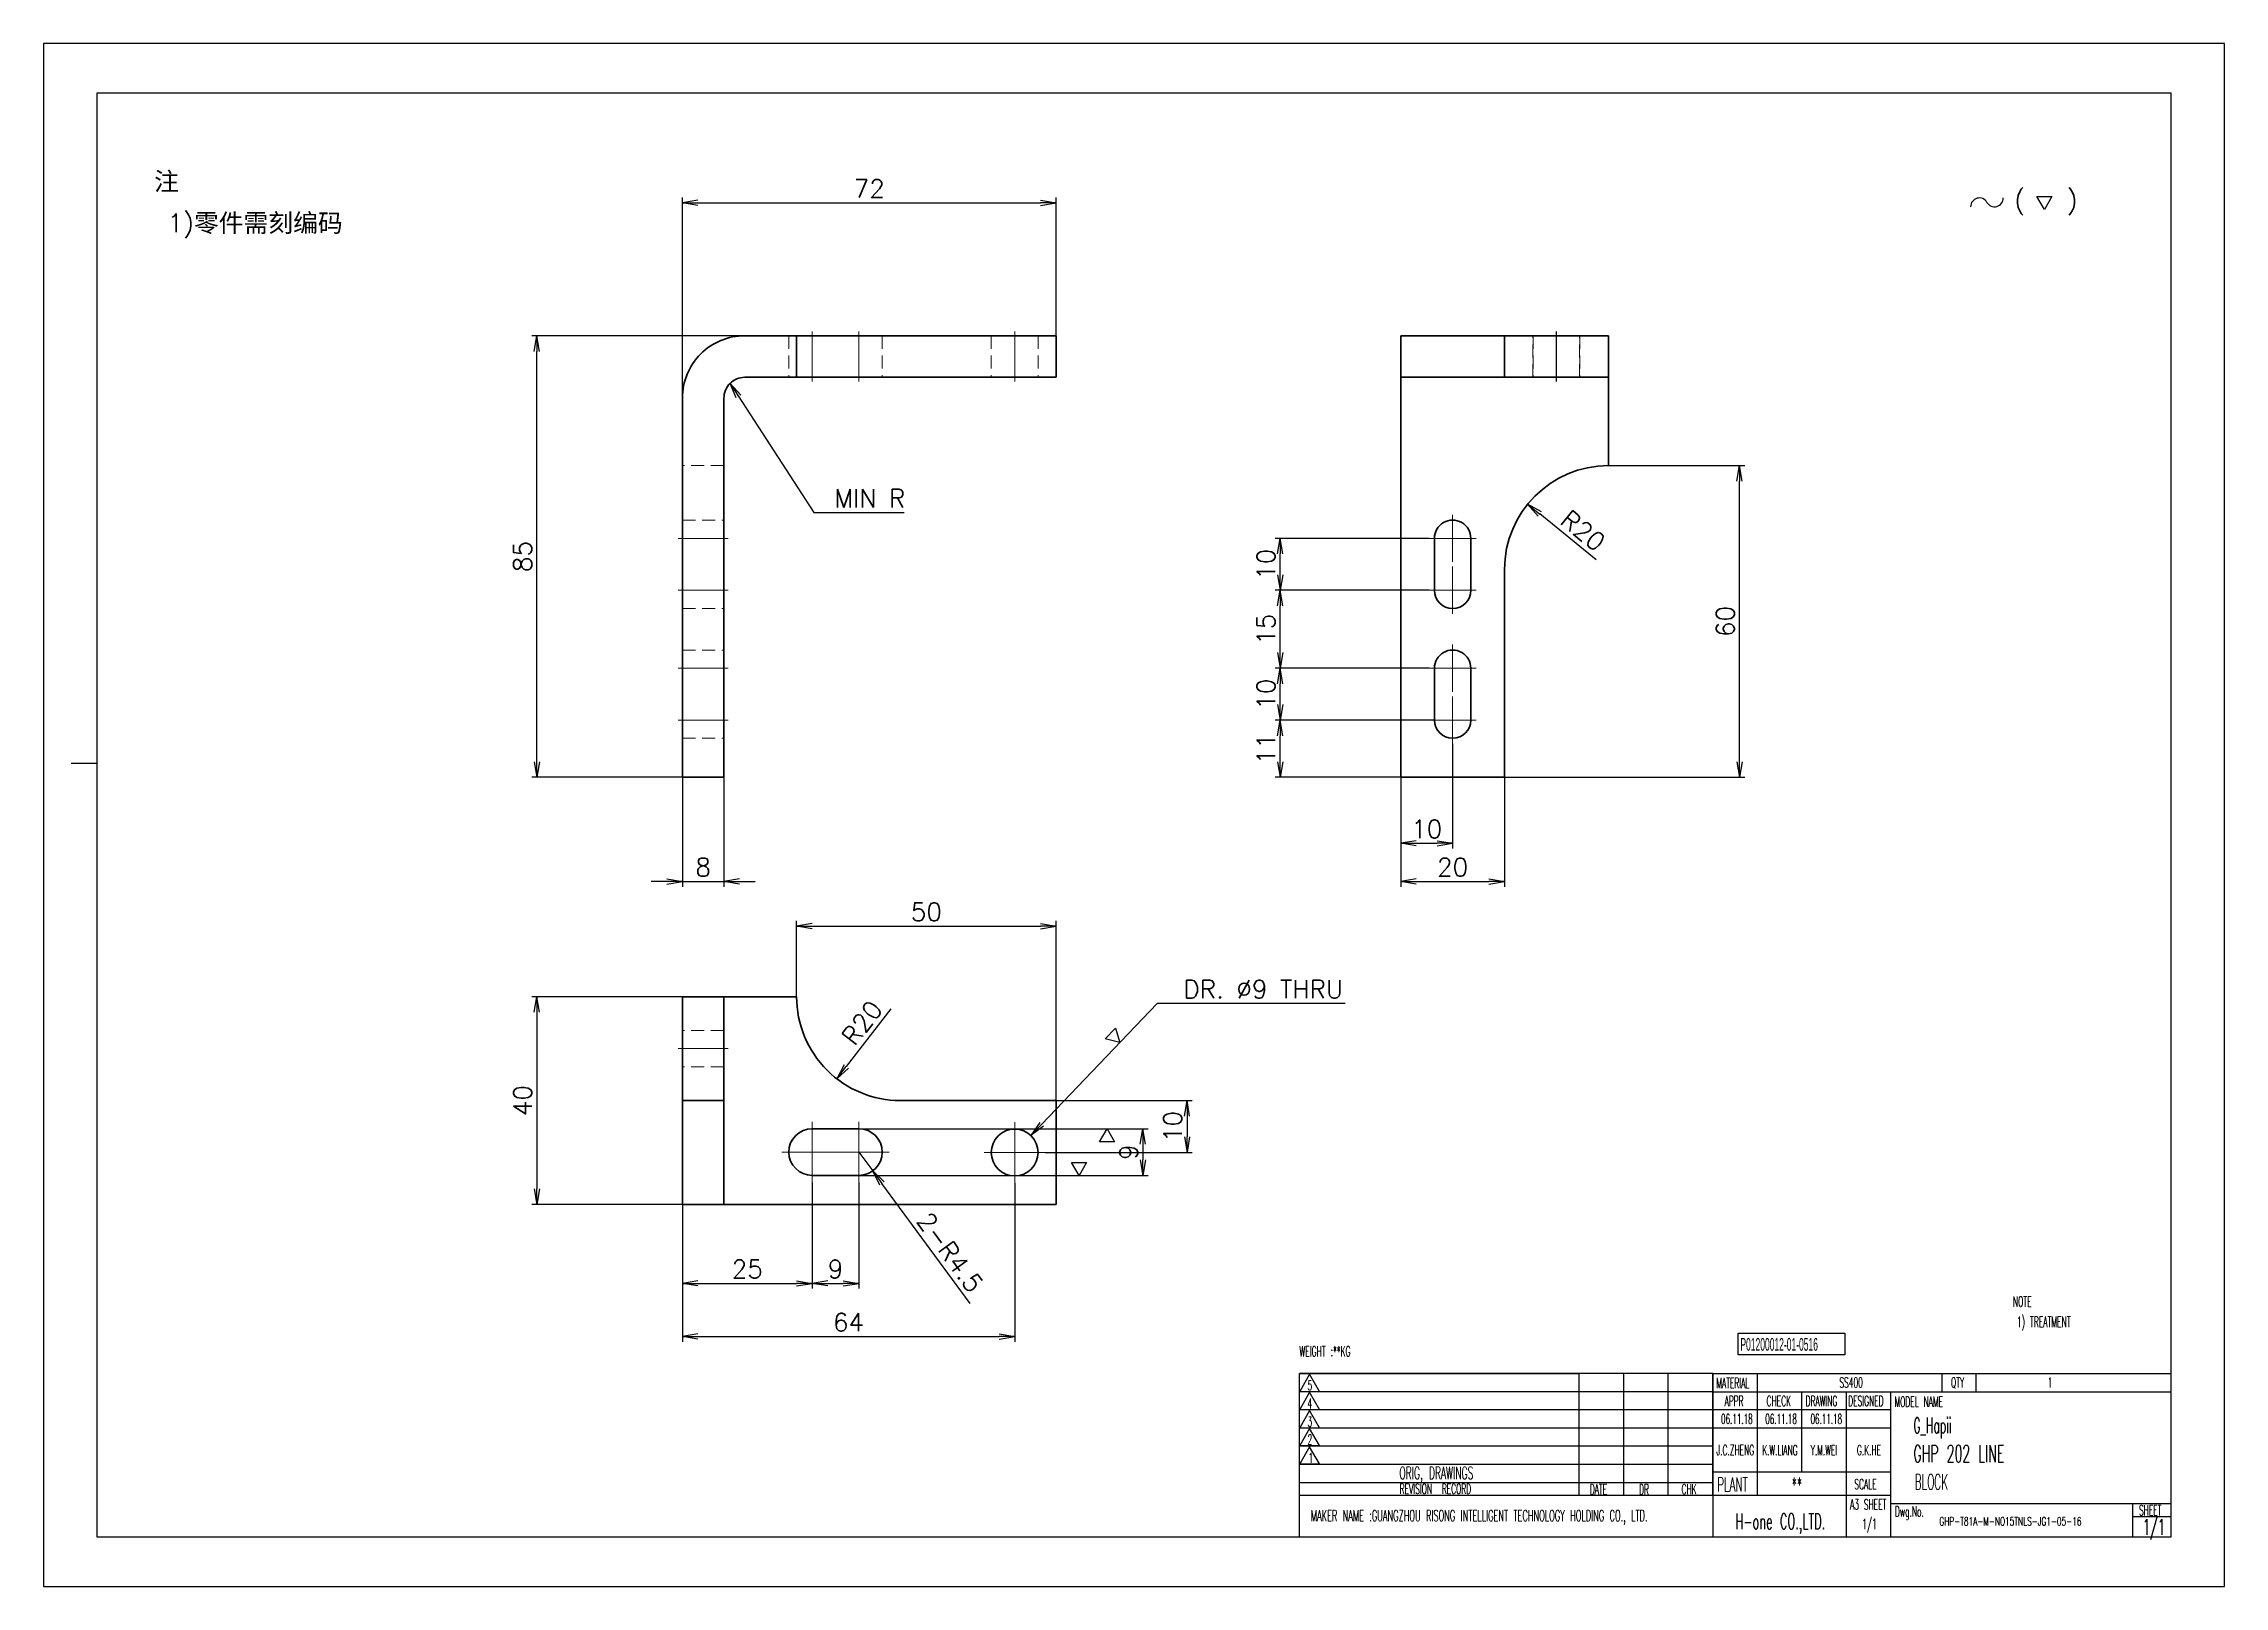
# Model space of a CAD drawing. Header units: millimetres. Extents: x 9439 to 18429, y 1498 to 3280.
# Drawn here: x 17741.5 to 18161.5, y 1498.1 to 1795.1 of the extents above; entities that cross this region are included whole.
import ezdxf
from ezdxf.enums import TextEntityAlignment as Align

# ---------------------------------------------------------------- set-up
doc = ezdxf.new("R2010")
doc.units = ezdxf.units.MM
doc.linetypes.add('CENTER-HOKUTO', pattern=[23, 20, -1, 1, -1])
doc.linetypes.add('HIDDEN-HOKUTO', pattern=[3.8, 2.5, -1.3])
doc.layers.add('AM_7', color=2, linetype='CENTER-HOKUTO', lineweight=30)
doc.layers.add('AM_HID', color=1, linetype='HIDDEN-HOKUTO', lineweight=25)
doc.layers.add('title_frame', color=7, linetype='Continuous')
doc.layers.add('word_dim', color=253, linetype='Continuous')
doc.styles.add('MX_NOTE_STANDARD', font='txt.shx', dxfattribs={"bigfont": 'bigfont.shx'})
doc.styles.get("Standard").update_dxf_attribs({"font": 'romans.shx', "bigfont": 'bigfont.shx'})
doc.dimstyles.new('RS1-1', dxfattribs={"dimtxt": 3.5, "dimasz": 3, "dimexe": 1, "dimexo": 0, "dimgap": 1, "dimtad": 3, "dimdsep": 46, "dimtxsty": 'Standard', "dimblk1": 'OPEN', "dimblk2": 'OPEN', "dimsah": 1, "dimcen": 0, "dimclrd": 256, "dimclre": 256, "dimclrt": 3, "dimazin": 2, "dimtfac": 1, "dimtmove": 0, "dimatfit": 3, "dimldrblk": 'OPEN', "dimfxl": 0, "dimtolj": 1, "dimtzin": 0, "dimarcsym": 0})

msp = doc.modelspace()

# ---------------------------------------------------------------- texts
at = {"ltscale": 2, "char_height": 3.5, "attachment_point": 1}
for s, insert, width in [('{\\fSimSun|b0|i0|c134|p2;\\C3;注}', (17762.763, 1770.365), 10.36469), ('{\\Fromans,bigfont|c134;\\C3;1)\\fSimSun|b0|i0|c134|p2;零件需刻编码}', (17765.328, 1762.357), 96.90613)]:
    msp.add_mtext(s, dxfattribs=dict(at, insert=insert, width=width))
at = {"linetype": 'Continuous', "insert": (18101.624, 1528.604), "char_height": 3, "width": 50.9, "attachment_point": 4}
msp.add_mtext('{\\W0.5;\\C3;G_Hapii }', dxfattribs=at)
at = {"color": 3, "linetype": 'Continuous', "insert": (18106.579, 1511.446), "char_height": 1.6, "width": 37.13137, "attachment_point": 1}
msp.add_mtext('{\\W0.65;GHP-T81A-M-NO15TNLS-JG1-05-16}', dxfattribs=at)
at = {"layer": 'title_frame', "color": 3, "style": 'MX_NOTE_STANDARD'}
for s, height, width, p in [('NOTE', 2, 0.5341, (18120.733, 1551.946)), ('1) TREATMENT', 2, 0.5341, (18121.511, 1548.049)), ('WEIGHT :**KG ', 1.96, 0.545, (17983.346, 1542.4)), ('SS400', 1.9728, 0.5341, (18087.32, 1536.382)), ('1', 1.973, 0.5341, (18127.447, 1536.382)), ('06.11.18', 1.9, 0.5341, (18064.533, 1529.408)), ('06.11.18', 1.9, 0.5341, (18073.045, 1529.408)), ('06.11.18', 1.9, 0.5341, (18081.763, 1529.408)), ('GHP 202 LINE', 3.3, 0.5341, (18101.585, 1522.035)), ('**', 2.74, 0.5341, (18078.139, 1516.353)), ('BLOCK', 2.94, 0.5, (18101.833, 1516.771)), ('H-one CO.,LTD.', 3, 0.5341, (18067.302, 1509.133)), ('A3 SHEET', 1.9728, 0.5341, (18089.376, 1512.907)), ('1/1', 1.9728, 0.5341, (18091.728, 1509.153)), ('1/1', 3, 0.5341, (18145.753, 1508.06))]:
    msp.add_text(s, height=height, dxfattribs=dict(at, width=width)).set_placement(p)
at = {"layer": 'title_frame', "color": 3, "style": 'MX_NOTE_STANDARD', "width": 0.5341}
for s, p in [('J.C.ZHENG', (18067.278, 1522.79)), ('K.W.LIANG', (18075.873, 1522.769)), ('Y.M.WEI', (18084.353, 1522.772)), ('G.K.HE', (18093.023, 1522.769))]:
    msp.add_text(s, height=1.9728, dxfattribs=at).set_placement(p, align=Align.BOTTOM_CENTER)
at = {"layer": 'title_frame', "color": 3, "insert": (18068.257, 1545.938), "char_height": 2.45, "width": 4.1107, "attachment_point": 1, "style": 'MX_NOTE_STANDARD'}
msp.add_mtext('{\\f3 of 9 Barcode|b0|i0|c0|p82;\\W0.5;P01200012-01-0516}', dxfattribs=at)
at = {"layer": 'word_dim', "color": 3, "linetype": 'Continuous', "ltscale": 2, "insert": (17893.78, 1705.839), "char_height": 3.5, "width": 26.72576, "attachment_point": 7}
msp.add_mtext('MIN R', dxfattribs=at)

# ---------------------------------------------------------------- blocks, each defined once
blk = doc.blocks.new('A$C404331B6')
at = {"layer": 'title_frame'}
for p, q in [((0, -31.5), (0, 0)), ((0, 0), (53.9, 0)), ((79.62, 0), (0, 0)), ((53.9, -23.5), (53.9, 0)), ((62.48, -23.5), (62.48, 0)), ((62.48, -23.5), (62.48, 0)), ((71.05, -23.5), (71.05, 0)), ((71.05, -23.5), (71.05, 0)), ((79.62, 0), (79.62, -31.5)), ((79.62, 0), (167.83, 0)), ((88.2, -23.5), (88.2, 0)), ((123.73, 0), (123.73, -3.5)), ((130.3, 0), (130.3, -3.5)), ((53.9, -3.5), (0, -3.5)), ((79.62, -3.5), (0, -3.5)), ((1.98, -0.12), (0.1, -3.45)), ((0.1, -3.45), (3.86, -3.45)), ((1.98, -3.6), (0.1, -6.92)), ((3.86, -3.45), (1.98, -0.12)), ((3.86, -6.92), (1.98, -3.6)), ((79.62, -3.5), (167.83, -3.5)), ((96.78, -18.9), (96.78, -3.5)), ((105.35, -31.5), (105.35, -3.5)), ((113.92, -31.5), (113.92, -3.5)), ((53.9, -7), (0, -7)), ((79.62, -7), (0, -7)), ((0.1, -6.92), (3.86, -6.92)), ((1.98, -7.13), (0.1, -10.45)), ((3.86, -10.45), (1.98, -7.13)), ((113.92, -7), (79.62, -7)), ((53.9, -10.5), (0, -10.5)), ((79.62, -10.5), (0, -10.5)), ((0.1, -10.45), (3.86, -10.45)), ((1.98, -10.54), (0.1, -13.87)), ((3.86, -13.87), (1.98, -10.54)), ((113.92, -10.5), (79.62, -10.5)), ((53.9, -14), (0, -14)), ((79.62, -14), (0, -14)), ((0.1, -13.87), (3.86, -13.87)), ((1.98, -14.07), (0.1, -17.4)), ((3.86, -17.4), (1.98, -14.07)), ((53.9, -17.5), (0, -17.5)), ((79.62, -17.5), (0, -17.5)), ((53.9, -21), (0, -21)), ((79.62, -21), (0, -21)), ((0.1, -17.4), (3.86, -17.4)), ((79.62, -18.9), (113.92, -18.9)), ((79.62, -23.5), (0, -23.5)), ((113.92, -23.5), (79.62, -23.5)), ((113.92, -25), (167.83, -25)), ((160.48, -25), (160.48, -31.5)), ((160.48, -27.5), (167.83, -27.5)), ((167.83, -31.5), (0, -31.5))]:
    blk.add_line(p, q, dxfattribs=at)
at = {"layer": 'title_frame', "color": 3, "style": 'MX_NOTE_STANDARD', "width": 0.5341}
for s, height, p in [('5', 1.92, (1.59, -3.22)), ('MATERIAL', 1.973, (80.3, -2.79)), ('QTY', 1.973, (125.5, -2.7)), ('4', 1.92, (1.59, -6.7)), ('3', 1.92, (1.59, -10.23)), ('APPR', 1.973, (81.89, -6.26)), ('CHECK', 1.973, (89.99, -6.26)), ('DRAWING', 1.973, (97.51, -6.26)), ('DESIGNED', 1.973, (105.7, -6.26)), ('MODEL NAME', 1.973, (114.63, -6.41)), ('2', 1.92, (1.59, -13.64)), ('1', 1.92, (1.78, -17.17)), ('ORIG, DRAWINGS', 2.4112, (19.27, -20.34)), ('PLANT', 2.74, (80.46, -22.73)), ('SCALE', 1.973, (106.88, -22.28)), ('REVISION  RECORD', 1.9728, (19.32, -23.18)), ('DATE', 1.973, (55.94, -23.26)), ('DR', 1.973, (65.43, -23.27)), ('CHK', 1.973, (73.61, -23.23)), ('MAKER NAME :GUANGZHOU RISONG INTELLIGENT TECHNOLOGY HOLDING CO., LTD.', 2.16, (2.22, -28.43)), ('Dwg.No.', 1.973, (114.71, -27.52)), ('SHEET', 1.973, (161.71, -27.29))]:
    blk.add_text(s, height=height, dxfattribs=at).set_placement(p)
blk = doc.blocks.new('shiage0')
at = {"layer": 'word_dim', "color": 3, "linetype": 'Continuous'}
for centre, start, end in [((1.69, 0), 30, 180), ((4.61, 1.69), 210, 0)]:
    blk.add_arc(centre, 1.69, start, end, dxfattribs=at)
blk = doc.blocks.new('12')
at = {"layer": 'title_frame', "color": 3, "linetype": 'Continuous'}
blk.add_lwpolyline([(20.46, 3.03), (19.01, 5.53), (21.9, 5.53)], close=True, dxfattribs=at)
blk.add_blockref('shiage0', (6.23, 3.56), dxfattribs=at)
blk.add_text('(   )', height=3.5, dxfattribs=at).set_placement((14.64, 3.08))
blk = doc.blocks.new('_Open')
at = {"color": 0, "lineweight": -2}
for p, q in [((-1, 0.17), (0, 0)), ((-1, -0.17), (0, 0)), ((0, 0), (-1, 0))]:
    blk.add_line(p, q, dxfattribs=at)
blk = doc.blocks.new('*D246')
at = {"layer": 'DEFPOINTS', "color": 0, "linetype": 'Continuous', "ltscale": 2}
for p in [(17864.49, 1653.88), (17872.49, 1653.88), (17872.49, 1633.82)]:
    blk.add_point(p, dxfattribs=at)
at = {"layer": 'word_dim', "linetype": 'Continuous', "lineweight": -2, "ltscale": 2}
for p, q in [((17864.49, 1653.88), (17864.49, 1632.82)), ((17872.49, 1653.88), (17872.49, 1632.82)), ((17861.49, 1633.82), (17858.49, 1633.82)), ((17864.49, 1633.82), (17872.49, 1633.82)), ((17875.49, 1633.82), (17878.49, 1633.82))]:
    blk.add_line(p, q, dxfattribs=at)
at = {"layer": 'word_dim', "linetype": 'Continuous', "lineweight": -2, "ltscale": 2, "xscale": 3, "yscale": 3, "zscale": 3}
blk.add_blockref('_Open', (17864.49, 1633.82), dxfattribs=at)
at = {"layer": 'word_dim', "linetype": 'Continuous', "lineweight": -2, "ltscale": 2, "xscale": 3, "yscale": 3, "zscale": 3, "rotation": 180}
blk.add_blockref('_Open', (17872.49, 1633.82), dxfattribs=at)
at = {"layer": 'word_dim', "color": 3, "linetype": 'Continuous', "ltscale": 2, "insert": (17868.49, 1636.57), "char_height": 3.5, "attachment_point": 5}
blk.add_mtext('\\A1;8', dxfattribs=at)
blk = doc.blocks.new('*D247')
at = {"layer": 'DEFPOINTS', "color": 0, "linetype": 'Continuous', "ltscale": 2}
for p in [(17836.47, 1738.88), (17881.49, 1738.88), (17864.49, 1653.88)]:
    blk.add_point(p, dxfattribs=at)
at = {"layer": 'word_dim', "linetype": 'Continuous', "lineweight": -2, "ltscale": 2}
for p, q in [((17881.49, 1738.88), (17835.47, 1738.88)), ((17836.47, 1656.88), (17836.47, 1735.88)), ((17864.49, 1653.88), (17835.47, 1653.88))]:
    blk.add_line(p, q, dxfattribs=at)
at = {"layer": 'word_dim', "linetype": 'Continuous', "lineweight": -2, "ltscale": 2, "xscale": 3, "yscale": 3, "zscale": 3}
for p, rotation in [((17836.47, 1738.88), 90), ((17836.47, 1653.88), 270)]:
    blk.add_blockref('_Open', p, dxfattribs=dict(at, rotation=rotation))
at = {"layer": 'word_dim', "color": 3, "linetype": 'Continuous', "ltscale": 2, "insert": (17833.72, 1696.38), "char_height": 3.5, "attachment_point": 5, "rotation": 90}
blk.add_mtext('\\A1;85', dxfattribs=at)
blk = doc.blocks.new('*D248')
at = {"layer": 'DEFPOINTS', "color": 0, "linetype": 'Continuous', "ltscale": 2}
for p in [(17936.49, 1764.47), (17936.49, 1734.88), (17864.49, 1726.88)]:
    blk.add_point(p, dxfattribs=at)
at = {"layer": 'word_dim', "linetype": 'Continuous', "lineweight": -2, "ltscale": 2}
for p, q in [((17864.49, 1726.88), (17864.49, 1765.47)), ((17867.49, 1764.47), (17933.49, 1764.47)), ((17936.49, 1734.88), (17936.49, 1765.47))]:
    blk.add_line(p, q, dxfattribs=at)
at = {"layer": 'word_dim', "linetype": 'Continuous', "lineweight": -2, "ltscale": 2, "xscale": 3, "yscale": 3, "zscale": 3, "rotation": 180}
blk.add_blockref('_Open', (17864.49, 1764.47), dxfattribs=at)
at = {"layer": 'word_dim', "linetype": 'Continuous', "lineweight": -2, "ltscale": 2, "xscale": 3, "yscale": 3, "zscale": 3}
blk.add_blockref('_Open', (17936.49, 1764.47), dxfattribs=at)
at = {"layer": 'word_dim', "color": 3, "linetype": 'Continuous', "ltscale": 2, "insert": (17900.49, 1767.22), "char_height": 3.5, "attachment_point": 5}
blk.add_mtext('\\A1;72', dxfattribs=at)
blk = doc.blocks.new('*D249')
at = {"layer": 'DEFPOINTS', "color": 0, "linetype": 'Continuous', "ltscale": 2}
for p in [(18002.84, 1653.88), (18022.84, 1653.88), (18022.84, 1633.82)]:
    blk.add_point(p, dxfattribs=at)
at = {"layer": 'word_dim', "linetype": 'Continuous', "lineweight": -2, "ltscale": 2}
for p, q in [((18002.84, 1653.88), (18002.84, 1632.82)), ((18022.84, 1653.88), (18022.84, 1632.82)), ((18005.84, 1633.82), (18019.84, 1633.82))]:
    blk.add_line(p, q, dxfattribs=at)
at = {"layer": 'word_dim', "linetype": 'Continuous', "lineweight": -2, "ltscale": 2, "xscale": 3, "yscale": 3, "zscale": 3, "rotation": 180}
blk.add_blockref('_Open', (18002.84, 1633.82), dxfattribs=at)
at = {"layer": 'word_dim', "linetype": 'Continuous', "lineweight": -2, "ltscale": 2, "xscale": 3, "yscale": 3, "zscale": 3}
blk.add_blockref('_Open', (18022.84, 1633.82), dxfattribs=at)
at = {"layer": 'word_dim', "color": 3, "linetype": 'Continuous', "ltscale": 2, "insert": (18012.84, 1636.57), "char_height": 3.5, "attachment_point": 5}
blk.add_mtext('\\A1;20', dxfattribs=at)
blk = doc.blocks.new('*D250')
at = {"layer": 'DEFPOINTS', "color": 0, "linetype": 'Continuous', "ltscale": 2}
for p in [(18042.84, 1713.88), (18068.11, 1713.88), (18022.84, 1653.88)]:
    blk.add_point(p, dxfattribs=at)
at = {"layer": 'word_dim', "linetype": 'Continuous', "lineweight": -2, "ltscale": 2}
for p, q in [((18042.84, 1713.88), (18069.11, 1713.88)), ((18068.11, 1656.88), (18068.11, 1710.88)), ((18022.84, 1653.88), (18069.11, 1653.88))]:
    blk.add_line(p, q, dxfattribs=at)
at = {"layer": 'word_dim', "linetype": 'Continuous', "lineweight": -2, "ltscale": 2, "xscale": 3, "yscale": 3, "zscale": 3}
for p, rotation in [((18068.11, 1713.88), 90), ((18068.11, 1653.88), 270)]:
    blk.add_blockref('_Open', p, dxfattribs=dict(at, rotation=rotation))
at = {"layer": 'word_dim', "color": 3, "linetype": 'Continuous', "ltscale": 2, "insert": (18065.36, 1683.88), "char_height": 3.5, "attachment_point": 5, "rotation": 90}
blk.add_mtext('\\A1;60', dxfattribs=at)
blk = doc.blocks.new('*D251')
at = {"layer": 'DEFPOINTS', "color": 0, "linetype": 'Continuous', "ltscale": 2}
for p in [(17979.65, 1664.88), (18009.34, 1664.88), (18002.84, 1653.88)]:
    blk.add_point(p, dxfattribs=at)
at = {"layer": 'word_dim', "linetype": 'Continuous', "lineweight": -2, "ltscale": 2}
for p, q in [((18009.34, 1664.88), (17978.65, 1664.88)), ((17979.65, 1656.88), (17979.65, 1661.88)), ((18002.84, 1653.88), (17978.65, 1653.88))]:
    blk.add_line(p, q, dxfattribs=at)
at = {"layer": 'word_dim', "linetype": 'Continuous', "lineweight": -2, "ltscale": 2, "xscale": 3, "yscale": 3, "zscale": 3}
for p, rotation in [((17979.65, 1664.88), 90), ((17979.65, 1653.88), 270)]:
    blk.add_blockref('_Open', p, dxfattribs=dict(at, rotation=rotation))
at = {"layer": 'word_dim', "color": 3, "linetype": 'Continuous', "ltscale": 2, "insert": (17976.9, 1659.38), "char_height": 3.5, "attachment_point": 5, "rotation": 90}
blk.add_mtext('\\A1;11', dxfattribs=at)
blk = doc.blocks.new('*D252')
at = {"layer": 'DEFPOINTS', "color": 0, "linetype": 'Continuous', "ltscale": 2}
for p in [(17979.65, 1674.88), (18008.29, 1674.88), (18008.29, 1664.88)]:
    blk.add_point(p, dxfattribs=at)
at = {"layer": 'word_dim', "linetype": 'Continuous', "lineweight": -2, "ltscale": 2}
for p, q in [((18008.29, 1674.88), (17978.65, 1674.88)), ((17979.65, 1667.88), (17979.65, 1671.88)), ((18008.29, 1664.88), (17978.65, 1664.88))]:
    blk.add_line(p, q, dxfattribs=at)
at = {"layer": 'word_dim', "linetype": 'Continuous', "lineweight": -2, "ltscale": 2, "xscale": 3, "yscale": 3, "zscale": 3}
for p, rotation in [((17979.65, 1674.88), 90), ((17979.65, 1664.88), 270)]:
    blk.add_blockref('_Open', p, dxfattribs=dict(at, rotation=rotation))
at = {"layer": 'word_dim', "color": 3, "linetype": 'Continuous', "ltscale": 2, "insert": (17976.9, 1669.88), "char_height": 3.5, "attachment_point": 5, "rotation": 90}
blk.add_mtext('\\A1;10', dxfattribs=at)
blk = doc.blocks.new('*D253')
at = {"layer": 'DEFPOINTS', "color": 0, "linetype": 'Continuous', "ltscale": 2}
for p in [(17979.65, 1689.88), (18008.29, 1689.88), (18008.29, 1674.88)]:
    blk.add_point(p, dxfattribs=at)
at = {"layer": 'word_dim', "linetype": 'Continuous', "lineweight": -2, "ltscale": 2}
for p, q in [((18008.29, 1689.88), (17978.65, 1689.88)), ((17979.65, 1677.88), (17979.65, 1686.88)), ((18008.29, 1674.88), (17978.65, 1674.88))]:
    blk.add_line(p, q, dxfattribs=at)
at = {"layer": 'word_dim', "linetype": 'Continuous', "lineweight": -2, "ltscale": 2, "xscale": 3, "yscale": 3, "zscale": 3}
for p, rotation in [((17979.65, 1689.88), 90), ((17979.65, 1674.88), 270)]:
    blk.add_blockref('_Open', p, dxfattribs=dict(at, rotation=rotation))
at = {"layer": 'word_dim', "color": 3, "linetype": 'Continuous', "ltscale": 2, "insert": (17976.9, 1682.38), "char_height": 3.5, "attachment_point": 5, "rotation": 90}
blk.add_mtext('\\A1;15', dxfattribs=at)
blk = doc.blocks.new('*D254')
at = {"layer": 'DEFPOINTS', "color": 0, "linetype": 'Continuous', "ltscale": 2}
for p in [(17979.65, 1699.88), (18008.29, 1699.88), (18008.29, 1689.88)]:
    blk.add_point(p, dxfattribs=at)
at = {"layer": 'word_dim', "linetype": 'Continuous', "lineweight": -2, "ltscale": 2}
for p, q in [((18008.29, 1699.88), (17978.65, 1699.88)), ((17979.65, 1692.88), (17979.65, 1696.88)), ((18008.29, 1689.88), (17978.65, 1689.88))]:
    blk.add_line(p, q, dxfattribs=at)
at = {"layer": 'word_dim', "linetype": 'Continuous', "lineweight": -2, "ltscale": 2, "xscale": 3, "yscale": 3, "zscale": 3}
for p, rotation in [((17979.65, 1699.88), 90), ((17979.65, 1689.88), 270)]:
    blk.add_blockref('_Open', p, dxfattribs=dict(at, rotation=rotation))
at = {"layer": 'word_dim', "color": 3, "linetype": 'Continuous', "ltscale": 2, "insert": (17976.9, 1694.88), "char_height": 3.5, "attachment_point": 5, "rotation": 90}
blk.add_mtext('\\A1;10', dxfattribs=at)
blk = doc.blocks.new('*D255')
at = {"layer": 'DEFPOINTS', "color": 0, "linetype": 'Continuous', "ltscale": 2}
for p in [(18012.84, 1660.33), (18002.84, 1653.88), (18012.84, 1641.17)]:
    blk.add_point(p, dxfattribs=at)
at = {"layer": 'word_dim', "linetype": 'Continuous', "lineweight": -2, "ltscale": 2}
for p, q in [((18012.84, 1660.33), (18012.84, 1640.17)), ((18002.84, 1653.88), (18002.84, 1640.17)), ((18005.84, 1641.17), (18009.84, 1641.17))]:
    blk.add_line(p, q, dxfattribs=at)
at = {"layer": 'word_dim', "linetype": 'Continuous', "lineweight": -2, "ltscale": 2, "xscale": 3, "yscale": 3, "zscale": 3, "rotation": 180}
blk.add_blockref('_Open', (18002.84, 1641.17), dxfattribs=at)
at = {"layer": 'word_dim', "linetype": 'Continuous', "lineweight": -2, "ltscale": 2, "xscale": 3, "yscale": 3, "zscale": 3}
blk.add_blockref('_Open', (18012.84, 1641.17), dxfattribs=at)
at = {"layer": 'word_dim', "color": 3, "linetype": 'Continuous', "ltscale": 2, "insert": (18007.84, 1643.92), "char_height": 3.5, "attachment_point": 5}
blk.add_mtext('\\A1;10', dxfattribs=at)
blk = doc.blocks.new('*D256')
at = {"layer": 'DEFPOINTS', "color": 0, "linetype": 'Continuous', "ltscale": 2}
for p in [(18027.28, 1706.45), (18042.84, 1693.88)]:
    blk.add_point(p, dxfattribs=at)
at = {"layer": 'word_dim', "linetype": 'Continuous', "lineweight": -2, "ltscale": 2}
blk.add_line((18040.5, 1695.77), (18029.61, 1704.57), dxfattribs=at)
at = {"layer": 'word_dim', "linetype": 'Continuous', "lineweight": -2, "ltscale": 2, "xscale": 3, "yscale": 3, "zscale": 3, "rotation": 141.0708588884438}
blk.add_blockref('_Open', (18027.28, 1706.45), dxfattribs=at)
at = {"layer": 'word_dim', "color": 3, "linetype": 'Continuous', "ltscale": 2, "insert": (18037.95, 1701.36), "char_height": 3.5, "attachment_point": 5, "rotation": 321.0709}
blk.add_mtext('\\A1;R20', dxfattribs=at)
blk = doc.blocks.new('*D257')
at = {"layer": 'DEFPOINTS', "color": 0, "linetype": 'Continuous', "ltscale": 2}
for p in [(17864.49, 1611.64), (17836.47, 1571.64), (17864.49, 1571.64)]:
    blk.add_point(p, dxfattribs=at)
at = {"layer": 'word_dim', "linetype": 'Continuous', "lineweight": -2, "ltscale": 2}
for p, q in [((17864.49, 1611.64), (17835.47, 1611.64)), ((17836.47, 1608.64), (17836.47, 1574.64)), ((17864.49, 1571.64), (17835.47, 1571.64))]:
    blk.add_line(p, q, dxfattribs=at)
at = {"layer": 'word_dim', "linetype": 'Continuous', "lineweight": -2, "ltscale": 2, "xscale": 3, "yscale": 3, "zscale": 3}
for p, rotation in [((17836.47, 1611.64), 90), ((17836.47, 1571.64), 270)]:
    blk.add_blockref('_Open', p, dxfattribs=dict(at, rotation=rotation))
at = {"layer": 'word_dim', "color": 3, "linetype": 'Continuous', "ltscale": 2, "insert": (17833.72, 1591.64), "char_height": 3.5, "attachment_point": 5, "rotation": 90}
blk.add_mtext('\\A1;40', dxfattribs=at)
blk = doc.blocks.new('*D258')
at = {"layer": 'DEFPOINTS', "color": 0, "linetype": 'Continuous', "ltscale": 2}
for p in [(17936.49, 1625.23), (17886.49, 1611.64), (17936.49, 1591.64)]:
    blk.add_point(p, dxfattribs=at)
at = {"layer": 'word_dim', "linetype": 'Continuous', "lineweight": -2, "ltscale": 2}
for p, q in [((17886.49, 1611.64), (17886.49, 1626.23)), ((17936.49, 1591.64), (17936.49, 1626.23)), ((17889.49, 1625.23), (17933.49, 1625.23))]:
    blk.add_line(p, q, dxfattribs=at)
at = {"layer": 'word_dim', "linetype": 'Continuous', "lineweight": -2, "ltscale": 2, "xscale": 3, "yscale": 3, "zscale": 3, "rotation": 180}
blk.add_blockref('_Open', (17886.49, 1625.23), dxfattribs=at)
at = {"layer": 'word_dim', "linetype": 'Continuous', "lineweight": -2, "ltscale": 2, "xscale": 3, "yscale": 3, "zscale": 3}
blk.add_blockref('_Open', (17936.49, 1625.23), dxfattribs=at)
at = {"layer": 'word_dim', "color": 3, "linetype": 'Continuous', "ltscale": 2, "insert": (17911.49, 1627.98), "char_height": 3.5, "attachment_point": 5}
blk.add_mtext('\\A1;50', dxfattribs=at)
blk = doc.blocks.new('*D259')
at = {"layer": 'DEFPOINTS', "color": 0, "linetype": 'Continuous', "ltscale": 2}
for p in [(17906.49, 1611.64), (17894.21, 1595.86)]:
    blk.add_point(p, dxfattribs=at)
at = {"layer": 'word_dim', "linetype": 'Continuous', "lineweight": -2, "ltscale": 2}
blk.add_line((17904.65, 1609.28), (17896.05, 1598.23), dxfattribs=at)
at = {"layer": 'word_dim', "linetype": 'Continuous', "lineweight": -2, "ltscale": 2, "xscale": 3, "yscale": 3, "zscale": 3, "rotation": 232.1096878668146}
blk.add_blockref('_Open', (17894.21, 1595.86), dxfattribs=at)
at = {"layer": 'word_dim', "color": 3, "linetype": 'Continuous', "ltscale": 2, "insert": (17899.1, 1606.62), "char_height": 3.5, "attachment_point": 5, "rotation": 52.1097}
blk.add_mtext('\\A1;R20', dxfattribs=at)
blk = doc.blocks.new('*D260')
at = {"layer": 'DEFPOINTS', "color": 0, "linetype": 'Continuous', "ltscale": 2}
for p in [(17936.49, 1591.64), (17934.34, 1581.64), (17961.68, 1581.64)]:
    blk.add_point(p, dxfattribs=at)
at = {"layer": 'word_dim', "linetype": 'Continuous', "lineweight": -2, "ltscale": 2}
for p, q in [((17936.49, 1591.64), (17962.68, 1591.64)), ((17961.68, 1588.64), (17961.68, 1584.64)), ((17934.34, 1581.64), (17962.68, 1581.64))]:
    blk.add_line(p, q, dxfattribs=at)
at = {"layer": 'word_dim', "linetype": 'Continuous', "lineweight": -2, "ltscale": 2, "xscale": 3, "yscale": 3, "zscale": 3}
for p, rotation in [((17961.68, 1591.64), 90), ((17961.68, 1581.64), 270)]:
    blk.add_blockref('_Open', p, dxfattribs=dict(at, rotation=rotation))
at = {"layer": 'word_dim', "color": 3, "linetype": 'Continuous', "ltscale": 2, "insert": (17958.93, 1586.64), "char_height": 3.5, "attachment_point": 5, "rotation": 90}
blk.add_mtext('\\A1;10', dxfattribs=at)
blk = doc.blocks.new('*D261')
at = {"layer": 'DEFPOINTS', "color": 0, "linetype": 'Continuous', "ltscale": 2}
for p in [(17889.49, 1575.88), (17864.49, 1571.64), (17889.49, 1556.46)]:
    blk.add_point(p, dxfattribs=at)
at = {"layer": 'word_dim', "linetype": 'Continuous', "lineweight": -2, "ltscale": 2}
for p, q in [((17889.49, 1575.88), (17889.49, 1555.46)), ((17864.49, 1571.64), (17864.49, 1555.46)), ((17867.49, 1556.46), (17886.49, 1556.46))]:
    blk.add_line(p, q, dxfattribs=at)
at = {"layer": 'word_dim', "linetype": 'Continuous', "lineweight": -2, "ltscale": 2, "xscale": 3, "yscale": 3, "zscale": 3, "rotation": 180}
blk.add_blockref('_Open', (17864.49, 1556.46), dxfattribs=at)
at = {"layer": 'word_dim', "linetype": 'Continuous', "lineweight": -2, "ltscale": 2, "xscale": 3, "yscale": 3, "zscale": 3}
blk.add_blockref('_Open', (17889.49, 1556.46), dxfattribs=at)
at = {"layer": 'word_dim', "color": 3, "linetype": 'Continuous', "ltscale": 2, "insert": (17876.99, 1559.21), "char_height": 3.5, "attachment_point": 5}
blk.add_mtext('\\A1;25', dxfattribs=at)
blk = doc.blocks.new('*D262')
at = {"layer": 'DEFPOINTS', "color": 0, "linetype": 'Continuous', "ltscale": 2}
for p in [(17889.49, 1575.88), (17898.49, 1575.88), (17898.49, 1556.46)]:
    blk.add_point(p, dxfattribs=at)
at = {"layer": 'word_dim', "linetype": 'Continuous', "lineweight": -2, "ltscale": 2}
for p, q in [((17889.49, 1575.88), (17889.49, 1555.46)), ((17898.49, 1575.88), (17898.49, 1555.46)), ((17892.49, 1556.46), (17895.49, 1556.46))]:
    blk.add_line(p, q, dxfattribs=at)
at = {"layer": 'word_dim', "linetype": 'Continuous', "lineweight": -2, "ltscale": 2, "xscale": 3, "yscale": 3, "zscale": 3, "rotation": 180}
blk.add_blockref('_Open', (17889.49, 1556.46), dxfattribs=at)
at = {"layer": 'word_dim', "linetype": 'Continuous', "lineweight": -2, "ltscale": 2, "xscale": 3, "yscale": 3, "zscale": 3}
blk.add_blockref('_Open', (17898.49, 1556.46), dxfattribs=at)
at = {"layer": 'word_dim', "color": 3, "linetype": 'Continuous', "ltscale": 2, "insert": (17893.99, 1559.21), "char_height": 3.5, "attachment_point": 5}
blk.add_mtext('\\A1;9', dxfattribs=at)
blk = doc.blocks.new('*D263')
at = {"layer": 'DEFPOINTS', "color": 0, "linetype": 'Continuous', "ltscale": 2}
for p in [(17928.49, 1575.79), (17864.49, 1571.64), (17928.49, 1546.22)]:
    blk.add_point(p, dxfattribs=at)
at = {"layer": 'word_dim', "linetype": 'Continuous', "lineweight": -2, "ltscale": 2}
for p, q in [((17928.49, 1575.79), (17928.49, 1545.22)), ((17864.49, 1571.64), (17864.49, 1545.22)), ((17867.49, 1546.22), (17925.49, 1546.22))]:
    blk.add_line(p, q, dxfattribs=at)
at = {"layer": 'word_dim', "linetype": 'Continuous', "lineweight": -2, "ltscale": 2, "xscale": 3, "yscale": 3, "zscale": 3, "rotation": 180}
blk.add_blockref('_Open', (17864.49, 1546.22), dxfattribs=at)
at = {"layer": 'word_dim', "linetype": 'Continuous', "lineweight": -2, "ltscale": 2, "xscale": 3, "yscale": 3, "zscale": 3}
blk.add_blockref('_Open', (17928.49, 1546.22), dxfattribs=at)
at = {"layer": 'word_dim', "color": 3, "linetype": 'Continuous', "ltscale": 2, "insert": (17896.49, 1548.97), "char_height": 3.5, "attachment_point": 5}
blk.add_mtext('\\A1;64', dxfattribs=at)
blk = doc.blocks.new('*D264')
at = {"layer": 'DEFPOINTS', "color": 0, "linetype": 'Continuous', "ltscale": 2}
for p in [(17931.6, 1584.9), (17925.38, 1578.39)]:
    blk.add_point(p, dxfattribs=at)
at = {"layer": 'word_dim', "linetype": 'Continuous', "lineweight": -2, "ltscale": 2}
for p, q in [((17955.92, 1610.34), (17933.68, 1587.07)), ((17992.12, 1610.34), (17955.92, 1610.34))]:
    blk.add_line(p, q, dxfattribs=at)
at = {"layer": 'word_dim', "linetype": 'Continuous', "lineweight": -2, "ltscale": 2, "xscale": 3, "yscale": 3, "zscale": 3, "rotation": 226.2945560065147}
blk.add_blockref('_Open', (17931.6, 1584.9), dxfattribs=at)
at = {"layer": 'word_dim', "color": 3, "linetype": 'Continuous', "ltscale": 2, "insert": (17976.36, 1613.09), "char_height": 3.5, "attachment_point": 5}
blk.add_mtext('\\A1;DR. ∅9 THRU', dxfattribs=at)
blk = doc.blocks.new('shiage1')
at = {"layer": 'word_dim', "color": 3, "linetype": 'Continuous'}
for p, q in [((0, 0), (-1.44, 2.5)), ((-1.44, 2.5), (1.44, 2.5)), ((1.44, 2.5), (0, 0))]:
    blk.add_line(p, q, dxfattribs=at)
blk = doc.blocks.new('*D265')
at = {"layer": 'DEFPOINTS', "color": 0, "linetype": 'Continuous', "ltscale": 2}
for p in [(17898.49, 1586.23), (17898.49, 1577.23), (17953.19, 1577.23)]:
    blk.add_point(p, dxfattribs=at)
at = {"layer": 'word_dim', "linetype": 'Continuous', "lineweight": -2, "ltscale": 2}
for p, q in [((17898.49, 1586.23), (17954.19, 1586.23)), ((17953.19, 1583.23), (17953.19, 1580.23)), ((17898.49, 1577.23), (17954.19, 1577.23))]:
    blk.add_line(p, q, dxfattribs=at)
at = {"layer": 'word_dim', "linetype": 'Continuous', "lineweight": -2, "ltscale": 2, "xscale": 3, "yscale": 3, "zscale": 3}
for p, rotation in [((17953.19, 1586.23), 90), ((17953.19, 1577.23), 270)]:
    blk.add_blockref('_Open', p, dxfattribs=dict(at, rotation=rotation))
at = {"layer": 'word_dim', "color": 3, "linetype": 'Continuous', "ltscale": 2, "insert": (17950.44, 1581.73), "char_height": 3.5, "attachment_point": 5, "rotation": 90}
blk.add_mtext('\\A1;9', dxfattribs=at)
blk = doc.blocks.new('*D266')
at = {"layer": 'DEFPOINTS', "color": 0, "linetype": 'Continuous', "ltscale": 2}
for p in [(17898.49, 1581.73), (17901.15, 1578.1)]:
    blk.add_point(p, dxfattribs=at)
at = {"layer": 'word_dim', "linetype": 'Continuous', "lineweight": -2, "ltscale": 2}
for p, q in [((17898.49, 1581.73), (17901.15, 1578.1)), ((17919.9, 1552.55), (17902.93, 1575.68))]:
    blk.add_line(p, q, dxfattribs=at)
at = {"layer": 'word_dim', "linetype": 'Continuous', "lineweight": -2, "ltscale": 2, "xscale": 3, "yscale": 3, "zscale": 3, "rotation": 126.2675375214608}
blk.add_blockref('_Open', (17901.15, 1578.1), dxfattribs=at)
at = {"layer": 'word_dim', "color": 3, "linetype": 'Continuous', "ltscale": 2, "insert": (17916.05, 1562.44), "char_height": 3.5, "attachment_point": 5, "rotation": 306.2675}
blk.add_mtext('\\A1;2-R4.5', dxfattribs=at)

# ---------------------------------------------------------------- dimensions: what is measured, and where the dimension line sits
at = {"layer": 'word_dim', "linetype": 'Continuous', "ltscale": 2}
for base, p1, p2, picture, middle in [((17936.493, 1764.473), (17864.493, 1726.884), (17936.493, 1734.884), '*D248', (17900.493, 1767.223)), ((18012.836, 1641.169), (18002.836, 1653.884), (18012.836, 1660.334), '*D255', (18007.836, 1643.919)), ((17872.493, 1633.819), (17864.493, 1653.884), (17872.493, 1653.884), '*D246', (17868.493, 1636.569)), ((18022.836, 1633.819), (18002.836, 1653.884), (18022.836, 1653.884), '*D249', (18012.836, 1636.569)), ((17936.493, 1625.225), (17886.493, 1611.644), (17936.493, 1591.644), '*D258', (17911.493, 1627.975)), ((17889.493, 1556.464), (17864.493, 1571.644), (17889.493, 1575.876), '*D261', (17876.993, 1559.214)), ((17928.493, 1546.216), (17864.493, 1571.644), (17928.493, 1575.794), '*D263', (17896.493, 1548.966)), ((17898.493, 1556.464), (17889.493, 1575.876), (17898.493, 1575.876), '*D262', (17893.993, 1559.214))]:
    dim = msp.add_linear_dim(base=base, p1=p1, p2=p2, dimstyle='RS1-1', dxfattribs=at)
    dim.commit()
    dim.dimension.update_dxf_attribs({"geometry": picture, "text_midpoint": middle})
for base, p1, p2, picture, middle in [((17836.466, 1738.884), (17864.493, 1653.884), (17881.493, 1738.884), '*D247', (17833.716, 1696.384)), ((17979.654, 1699.884), (18008.286, 1689.884), (18008.286, 1699.884), '*D254', (17976.904, 1694.884)), ((17979.654, 1689.884), (18008.286, 1674.884), (18008.286, 1689.884), '*D253', (17976.904, 1682.384)), ((17979.654, 1674.884), (18008.286, 1664.884), (18008.286, 1674.884), '*D252', (17976.904, 1669.884)), ((17979.654, 1664.884), (18002.836, 1653.884), (18009.336, 1664.884), '*D251', (17976.904, 1659.384)), ((17836.466, 1571.644), (17864.493, 1611.644), (17864.493, 1571.644), '*D257', (17833.716, 1591.644)), ((17961.681, 1581.644), (17936.493, 1591.644), (17934.343, 1581.644), '*D260', (17958.931, 1586.644)), ((17953.19, 1577.226), (17898.493, 1586.226), (17898.493, 1577.226), '*D265', (17950.44, 1581.726))]:
    dim = msp.add_linear_dim(base=base, p1=p1, p2=p2, angle=90, dimstyle='RS1-1', dxfattribs=at)
    dim.commit()
    dim.dimension.update_dxf_attribs({"geometry": picture, "text_midpoint": middle})
dim = msp.add_linear_dim(base=(18068.106, 1713.884), p1=(18022.836, 1653.884), p2=(18042.836, 1713.884), angle=90, dimstyle='RS1-1', dxfattribs=at)
dim.commit()
dim.dimension.update_dxf_attribs({"geometry": '*D250', "text_midpoint": (18068.106, 1683.884), "dimtype": 160})
for center, mpoint, picture, middle in [((18042.836, 1693.884), (18027.277, 1706.451), '*D256', (18036.223, 1699.225)), ((17906.493, 1611.644), (17894.21, 1595.86), '*D259', (17901.273, 1604.936))]:
    dim = msp.add_radius_dim(center=center, mpoint=mpoint, dimstyle='RS1-1', dxfattribs=at)
    dim.commit()
    dim.dimension.update_dxf_attribs({"geometry": picture, "text_midpoint": middle, "dimtype": 164})
dim = msp.add_diameter_dim_2p(p1=(17925.384, 1578.391), p2=(17931.602, 1584.897), text='DR. <> THRU', dimstyle='RS1-1', override={"dimtoh": 1, "dimtofl": 0}, dxfattribs=at)
dim.commit()
dim.dimension.update_dxf_attribs({"geometry": '*D264', "text_midpoint": (17976.356, 1610.342), "dimtype": 163})
dim = msp.add_radius_dim(center=(17898.493, 1581.726), mpoint=(17901.155, 1578.097), text='2-<>', dimstyle='RS1-1', dxfattribs=at)
dim.commit()
dim.dimension.update_dxf_attribs({"geometry": '*D266', "text_midpoint": (17913.835, 1560.814), "dimtype": 164})

# ---------------------------------------------------------------- linework, layer by layer
at = {"color": 7, "lineweight": 35, "ltscale": 0.25}
for p, q in [((17876.493, 1738.884), (17886.493, 1738.884)), ((17886.493, 1730.884), (17876.493, 1730.884)), ((18009.336, 1689.884), (18009.336, 1699.884)), ((18016.336, 1699.884), (18016.336, 1689.884)), ((18009.336, 1664.884), (18009.336, 1674.884)), ((18016.336, 1674.884), (18016.336, 1664.884)), ((17886.493, 1611.644), (17876.493, 1611.644))]:
    msp.add_line(p, q, dxfattribs=at)
at = {"color": 7, "lineweight": 35, "ltscale": 0.2}
for p, q in [((17886.493, 1738.884), (17886.493, 1730.884)), ((17936.493, 1738.884), (17936.493, 1730.884)), ((18002.836, 1738.884), (18002.836, 1730.884)), ((18022.836, 1738.884), (18022.836, 1730.884)), ((18042.836, 1738.884), (18042.836, 1730.884)), ((17872.493, 1653.884), (17864.493, 1653.884)), ((17872.493, 1611.644), (17864.493, 1611.644)), ((17872.493, 1591.644), (17864.493, 1591.644)), ((17872.493, 1571.644), (17864.493, 1571.644))]:
    msp.add_line(p, q, dxfattribs=at)
at = {"color": 7, "lineweight": 35}
for p, q in [((17906.493, 1738.884), (17886.493, 1738.884)), ((17936.493, 1738.884), (17906.493, 1738.884)), ((18022.836, 1738.884), (18002.836, 1738.884)), ((18022.836, 1738.884), (18042.836, 1738.884)), ((17886.493, 1730.884), (17906.493, 1730.884)), ((17906.493, 1730.884), (17936.493, 1730.884)), ((18002.836, 1730.884), (18022.836, 1730.884)), ((18042.836, 1730.884), (18022.836, 1730.884)), ((17864.493, 1653.884), (17864.493, 1726.884)), ((17872.493, 1726.884), (17872.493, 1653.884)), ((18002.836, 1726.884), (18002.836, 1653.884)), ((18022.836, 1653.884), (18022.836, 1693.884)), ((18002.836, 1653.884), (18022.836, 1653.884)), ((17864.493, 1611.644), (17864.493, 1591.644)), ((17872.493, 1611.644), (17872.493, 1591.644)), ((17864.493, 1591.644), (17864.493, 1571.644)), ((17872.493, 1571.644), (17872.493, 1591.644)), ((17906.493, 1591.644), (17936.493, 1591.644)), ((17936.493, 1571.644), (17936.493, 1591.644)), ((17876.493, 1571.644), (17936.493, 1571.644))]:
    msp.add_line(p, q, dxfattribs=at)
at = {"color": 7, "lineweight": 35, "ltscale": 0.1}
for p, q in [((18002.836, 1730.884), (18002.836, 1726.884)), ((18042.836, 1726.884), (18042.836, 1730.884)), ((17876.493, 1611.644), (17872.493, 1611.644)), ((17872.493, 1571.644), (17876.493, 1571.644))]:
    msp.add_line(p, q, dxfattribs=at)
at = {"color": 7, "lineweight": 35, "ltscale": 0.325}
msp.add_line((18042.836, 1713.884), (18042.836, 1726.884), dxfattribs=at)
at = {"color": 7, "lineweight": 35, "ltscale": 0.225}
for p, q in [((17889.493, 1586.226), (17898.493, 1586.226)), ((17898.493, 1577.226), (17889.493, 1577.226))]:
    msp.add_line(p, q, dxfattribs=at)
at = {"color": 7, "lineweight": 35}
msp.add_circle((17928.493, 1581.644), 4.5, dxfattribs=at)
for centre, radius, start, end in [((17876.493, 1726.884), 12, 90, 180.00001), ((17876.493, 1726.884), 4, 90, 180.00001), ((18042.836, 1693.884), 20, 90, 179.99999), ((18012.836, 1699.884), 3.5, 0, 180.00001), ((18012.836, 1689.884), 3.5, 180.00001, 0), ((18012.836, 1674.884), 3.5, 0, 180.00001), ((18012.836, 1664.884), 3.5, 180.00001, 0), ((17906.493, 1611.644), 20, 179.99999, 270), ((17889.493, 1581.726), 4.5, 90, 270), ((17898.493, 1581.726), 4.5, 270, 90)]:
    msp.add_arc(centre, radius, start, end, dxfattribs=at)
at = {"layer": 'AM_7', "color": 2, "lineweight": 13}
for p, q in [((17889.493, 1739.684), (17889.493, 1730.083)), ((17898.493, 1739.684), (17898.493, 1730.083)), ((17928.493, 1739.684), (17928.493, 1730.083)), ((18032.754, 1739.684), (18032.754, 1730.083)), ((18032.836, 1739.684), (18032.836, 1730.083)), ((18012.836, 1704.434), (18012.836, 1695.334)), ((17863.693, 1699.884), (17873.293, 1699.884)), ((18017.386, 1699.884), (18008.286, 1699.884)), ((18012.836, 1694.434), (18012.836, 1685.334)), ((17863.693, 1689.884), (17873.293, 1689.884)), ((18017.386, 1689.884), (18008.286, 1689.884)), ((18012.836, 1679.434), (18012.836, 1670.334)), ((17863.693, 1674.884), (17873.293, 1674.884)), ((18017.386, 1674.884), (18008.286, 1674.884)), ((18012.836, 1669.434), (18012.836, 1660.334)), ((17863.693, 1664.884), (17873.293, 1664.884)), ((18017.386, 1664.884), (18008.286, 1664.884)), ((17863.693, 1601.644), (17873.293, 1601.644)), ((17889.493, 1587.576), (17889.493, 1575.876)), ((17898.493, 1587.576), (17898.493, 1575.876)), ((17928.493, 1587.494), (17928.493, 1575.794)), ((17895.343, 1581.726), (17883.643, 1581.726)), ((17904.343, 1581.726), (17892.643, 1581.726)), ((17934.343, 1581.644), (17922.643, 1581.644))]:
    msp.add_line(p, q, dxfattribs=at)
at = {"layer": 'AM_HID', "color": 1, "lineweight": 13}
for p, q in [((17884.993, 1738.884), (17884.993, 1730.884)), ((17902.993, 1738.884), (17902.993, 1730.884)), ((17923.993, 1738.884), (17923.993, 1730.884)), ((17932.993, 1738.884), (17932.993, 1730.884)), ((18028.254, 1730.884), (18028.254, 1738.884)), ((18028.336, 1738.884), (18028.336, 1730.884)), ((18037.254, 1730.884), (18037.254, 1738.884)), ((18037.336, 1738.884), (18037.336, 1730.884)), ((17872.493, 1713.884), (17864.493, 1713.884)), ((17864.493, 1703.384), (17872.493, 1703.384)), ((17864.493, 1686.384), (17872.493, 1686.384)), ((17864.493, 1678.384), (17872.493, 1678.384)), ((17864.493, 1661.384), (17872.493, 1661.384)), ((17872.493, 1605.144), (17864.493, 1605.144)), ((17872.493, 1598.144), (17864.493, 1598.144))]:
    msp.add_line(p, q, dxfattribs=at)
at = {"layer": 'title_frame'}
for p, q in [((17746.796, 1656.621), (17751.796, 1656.621)), ((18067.843, 1546.895), (18088.371, 1546.895)), ((18067.843, 1542.694), (18067.843, 1546.895)), ((18088.371, 1546.895), (18088.371, 1542.694)), ((18088.371, 1542.694), (18067.843, 1542.694)), ((18062.946, 1539.084), (18062.946, 1535.584)), ((18062.946, 1515.584), (18062.946, 1539.084)), ((18062.946, 1539.084), (18062.946, 1507.584)), ((18151.146, 1507.584), (18097.246, 1507.584)), ((18151.146, 1507.584), (18097.246, 1507.584))]:
    msp.add_line(p, q, dxfattribs=at)
at = {"layer": 'title_frame', "color": 4}
msp.add_lwpolyline([(18161.471, 1795.121), (17741.471, 1795.121), (17741.471, 1498.121), (18161.471, 1498.121)], close=True, dxfattribs=at)
at = {"layer": 'title_frame'}
msp.add_lwpolyline([(17751.796, 1785.659), (18151.146, 1785.659), (18151.146, 1507.584), (17751.796, 1507.584)], close=True, dxfattribs=at)
at = {"layer": 'word_dim', "color": 3, "linetype": 'Continuous', "ltscale": 2}
for points in [[(17946.285, 1586.226), (17947.73, 1583.723), (17944.84, 1583.723)], [(17940.893, 1577.226), (17939.448, 1579.728), (17942.338, 1579.728)]]:
    msp.add_lwpolyline(points, close=True, dxfattribs=at)

# ---------------------------------------------------------------- block references
at = {"layer": 'word_dim', "linetype": 'Continuous', "ltscale": 2}
msp.add_blockref('12', (18106.365, 1760.159), dxfattribs=at)
at = {"layer": 'word_dim', "color": 3, "linetype": 'Continuous', "ltscale": 2, "rotation": 46.29455600651335}
msp.add_blockref('shiage1', (17948.744, 1602.832), dxfattribs=at)
at = {"layer": 'word_dim', "ltscale": 2}
msp.add_blockref('A$C404331B6', (17983.321, 1539.084), dxfattribs=at)

msp.set_redraw_order([(e.dxf.handle, doc.entitydb.next_handle()) for e in msp.query("TEXT MTEXT ATTDEF DIMENSION ARC_DIMENSION")])  # texts and dimensions are drawn at this point

# ---------------------------------------------------------------- leaders
at = {"layer": 'word_dim', "linetype": 'Continuous', "ltscale": 2, "annotation_type": 0, "has_hookline": 1, "hookline_direction": 0, "text_width": 13.433}
msp.add_leader([(17873.664, 1729.712), (17889.78, 1704.839), (17892.78, 1704.839)], dimstyle='RS1-1', override={"dimgap": 1, "dimtad": 1}, dxfattribs=at)

doc.saveas('drawing.dxf')
